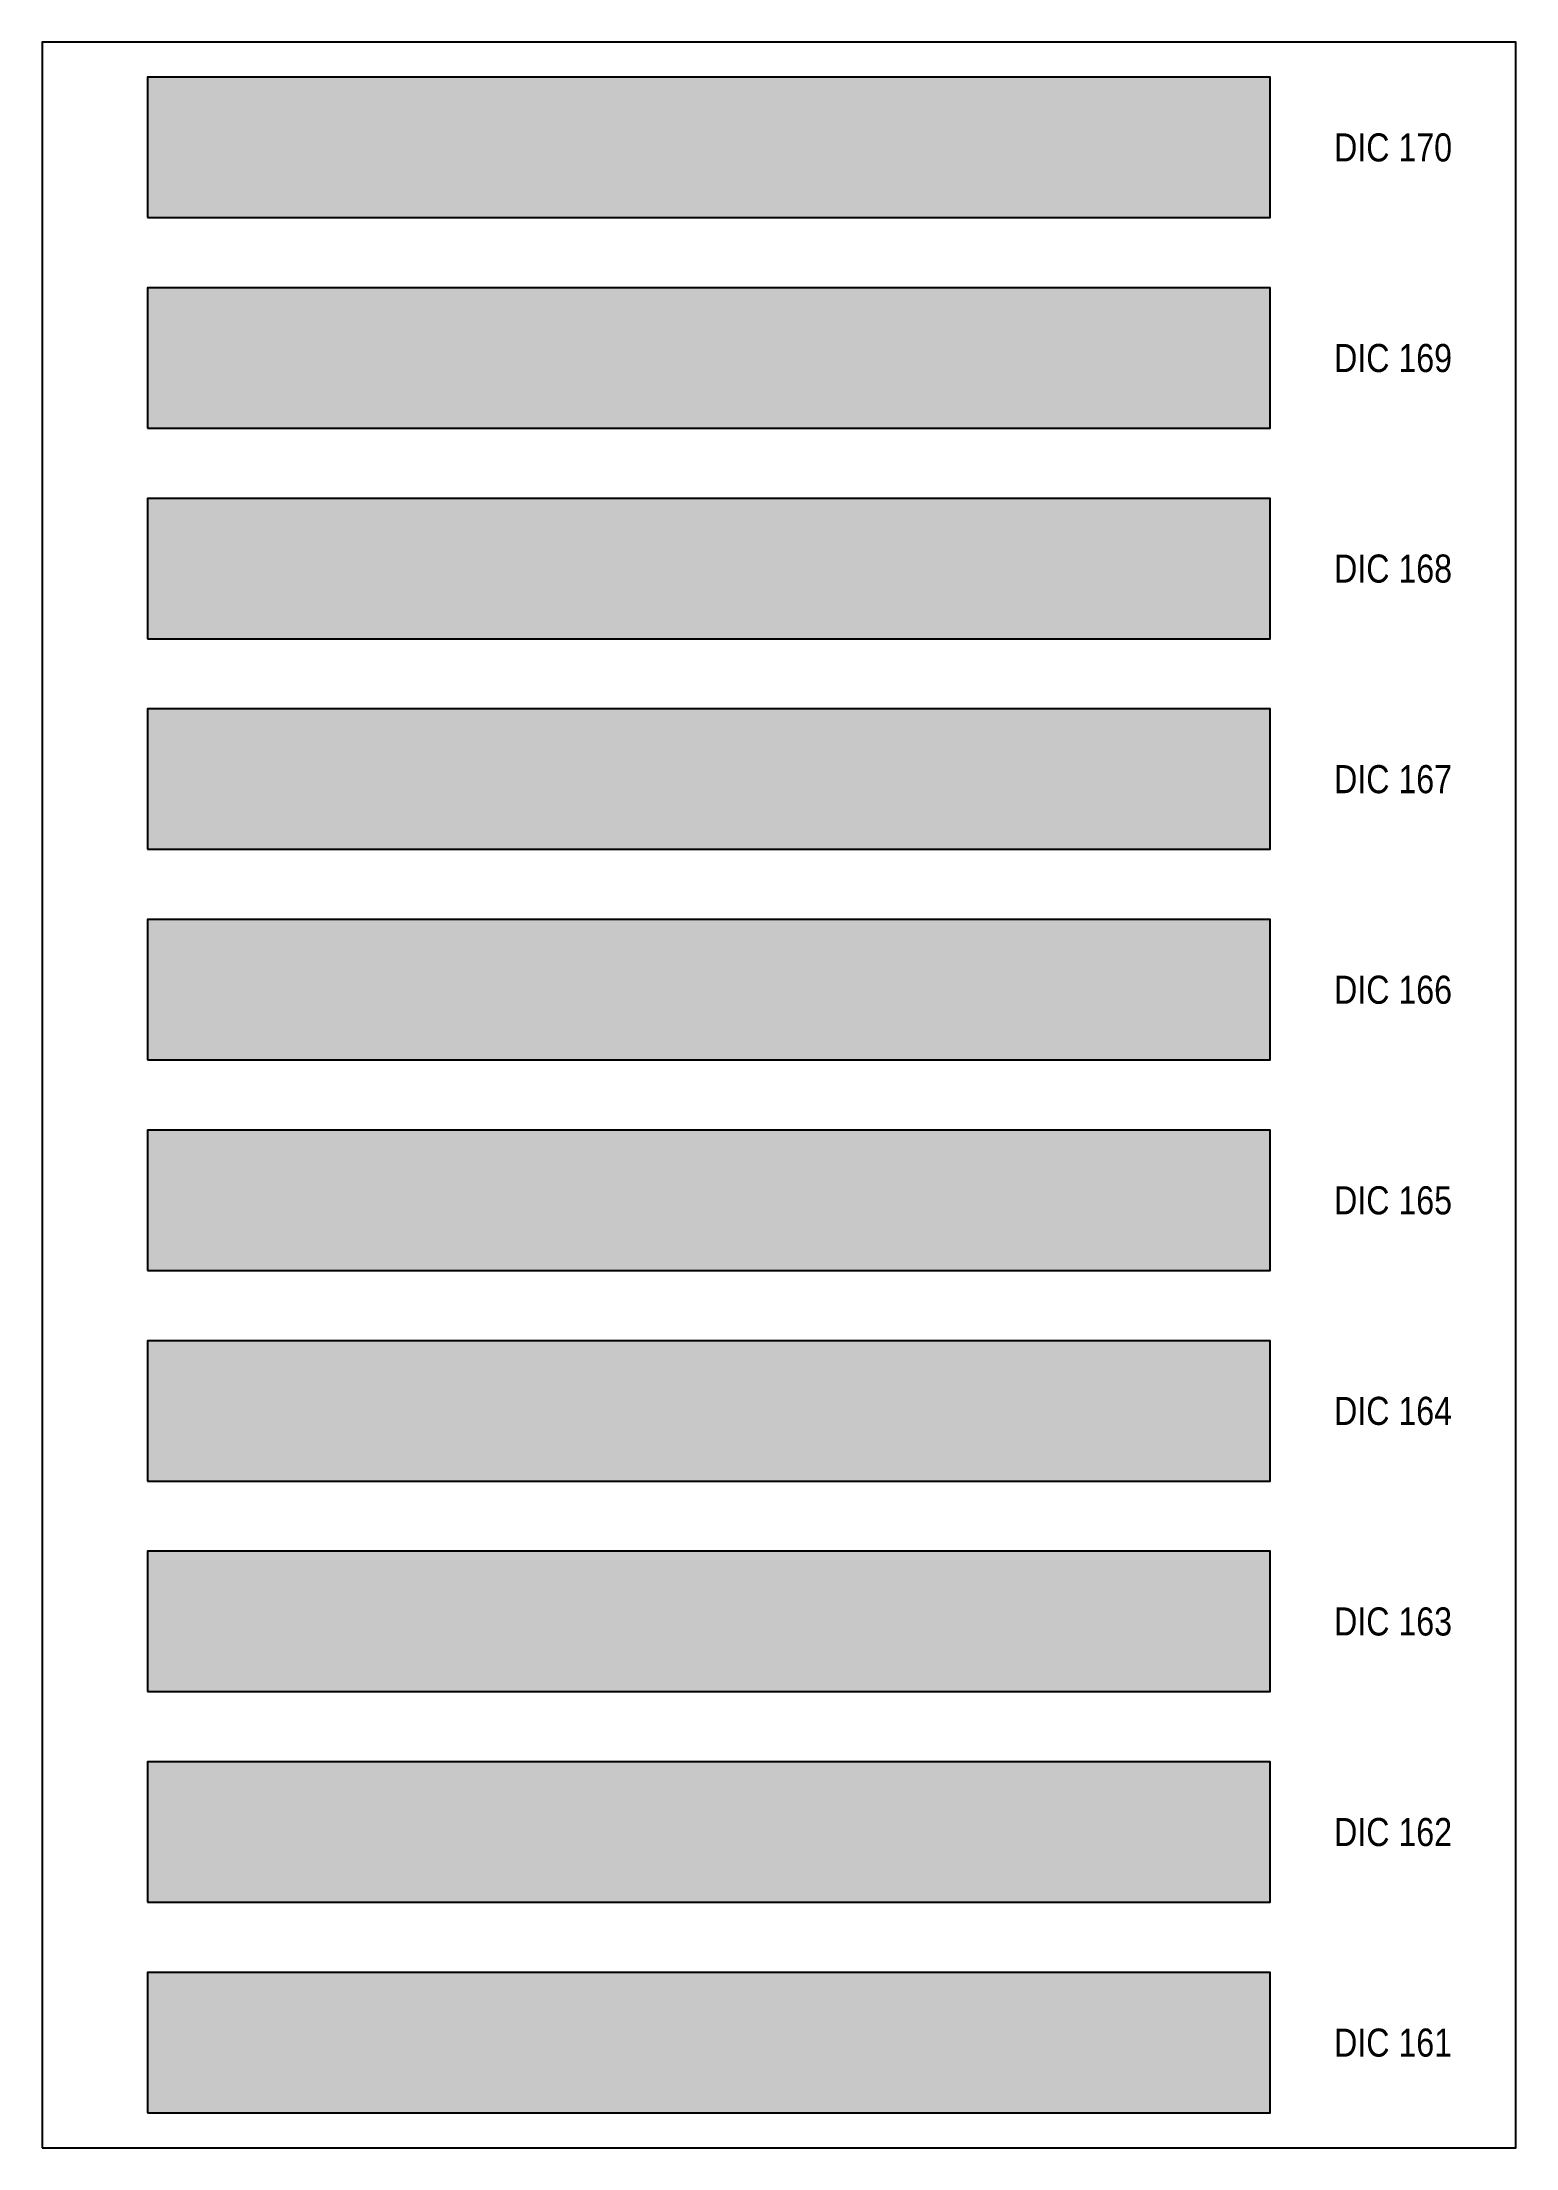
# Model space of a CAD drawing. Header units: millimetres. Extents: x -813692 to 807431, y 0 to 1813163.
# Drawn here: x 0 to 210, y 4800 to 5100 of the extents above; entities that cross this region are included whole.
import ezdxf
from ezdxf.enums import TextEntityAlignment as Align

# ---------------------------------------------------------------- set-up
doc = ezdxf.new("R2010")
doc.units = ezdxf.units.MM
doc.styles.get("Standard").update_dxf_attribs({"font": 'ARIALN.TTF'})

msp = doc.modelspace()

# ---------------------------------------------------------------- texts
at = {"layer": 'Defpoints', "color": 7, "ltscale": 100}
for s, p in [('DIC 170', (192.5, 5085)), ('DIC 170', (192.5, 5085)), ('DIC 169', (192.5, 5055)), ('DIC 169', (192.5, 5055)), ('DIC 168', (192.5, 5025)), ('DIC 168', (192.5, 5025)), ('DIC 167', (192.5, 4995)), ('DIC 167', (192.5, 4995)), ('DIC 166', (192.5, 4965)), ('DIC 166', (192.5, 4965)), ('DIC 165', (192.5, 4935)), ('DIC 165', (192.5, 4935)), ('DIC 164', (192.5, 4905)), ('DIC 164', (192.5, 4905)), ('DIC 163', (192.5, 4875)), ('DIC 163', (192.5, 4875)), ('DIC 162', (192.5, 4845)), ('DIC 162', (192.5, 4845)), ('DIC 161', (192.5, 4815)), ('DIC 161', (192.5, 4815))]:
    msp.add_text(s, height=4, dxfattribs=at).set_placement(p, align=Align.MIDDLE)

# ---------------------------------------------------------------- hatches: boundary and pattern name
at = {"layer": 'Defpoints', "ltscale": 100, "true_color": 0xaccd00}
msp.add_hatch(color=62, dxfattribs=at).paths.add_polyline_path([(15, 5075), (175, 5075), (175, 5095), (15, 5095)])
msp.add_hatch(color=62, dxfattribs=at).paths.add_polyline_path([(15, 5075), (175, 5075), (175, 5095), (15, 5095)])
at = {"layer": 'Defpoints', "ltscale": 100, "true_color": 0xcfd400}
msp.add_hatch(color=52, dxfattribs=at).paths.add_polyline_path([(15, 5045), (175, 5045), (175, 5065), (15, 5065)])
msp.add_hatch(color=52, dxfattribs=at).paths.add_polyline_path([(15, 5045), (175, 5045), (175, 5065), (15, 5065)])
at = {"layer": 'Defpoints', "ltscale": 100, "true_color": 0xe2da00}
msp.add_hatch(color=52, dxfattribs=at).paths.add_polyline_path([(15, 5015), (175, 5015), (175, 5035), (15, 5035)])
msp.add_hatch(color=52, dxfattribs=at).paths.add_polyline_path([(15, 5015), (175, 5015), (175, 5035), (15, 5035)])
at = {"layer": 'Defpoints', "ltscale": 100, "true_color": 0xfde100}
msp.add_hatch(color=2, dxfattribs=at).paths.add_polyline_path([(15, 4985), (175, 4985), (175, 5005), (15, 5005)])
msp.add_hatch(color=2, dxfattribs=at).paths.add_polyline_path([(15, 4985), (175, 4985), (175, 5005), (15, 5005)])
at = {"layer": 'Defpoints', "ltscale": 100, "true_color": 0xfeca00}
msp.add_hatch(color=40, dxfattribs=at).paths.add_polyline_path([(15, 4955), (175, 4955), (175, 4975), (15, 4975)])
msp.add_hatch(color=40, dxfattribs=at).paths.add_polyline_path([(15, 4955), (175, 4955), (175, 4975), (15, 4975)])
at = {"layer": 'Defpoints', "ltscale": 100, "true_color": 0xffb700}
msp.add_hatch(color=40, dxfattribs=at).paths.add_polyline_path([(15, 4925), (175, 4925), (175, 4945), (15, 4945)])
msp.add_hatch(color=40, dxfattribs=at).paths.add_polyline_path([(15, 4925), (175, 4925), (175, 4945), (15, 4945)])
at = {"layer": 'Defpoints', "ltscale": 100, "true_color": 0xffa400}
msp.add_hatch(color=40, dxfattribs=at).paths.add_polyline_path([(15, 4895), (175, 4895), (175, 4915), (15, 4915)])
msp.add_hatch(color=40, dxfattribs=at).paths.add_polyline_path([(15, 4895), (175, 4895), (175, 4915), (15, 4915)])
at = {"layer": 'Defpoints', "ltscale": 100, "true_color": 0xff9500}
msp.add_hatch(color=30, dxfattribs=at).paths.add_polyline_path([(15, 4865), (175, 4865), (175, 4885), (15, 4885)])
msp.add_hatch(color=30, dxfattribs=at).paths.add_polyline_path([(15, 4865), (175, 4865), (175, 4885), (15, 4885)])
at = {"layer": 'Defpoints', "ltscale": 100, "true_color": 0xff7f00}
msp.add_hatch(color=30, dxfattribs=at).paths.add_polyline_path([(15, 4835), (175, 4835), (175, 4855), (15, 4855)])
msp.add_hatch(color=30, dxfattribs=at).paths.add_polyline_path([(15, 4835), (175, 4835), (175, 4855), (15, 4855)])
at = {"layer": 'Defpoints', "ltscale": 100, "true_color": 0xff6b00}
msp.add_hatch(color=30, dxfattribs=at).paths.add_polyline_path([(15, 4805), (175, 4805), (175, 4825), (15, 4825)])
msp.add_hatch(color=30, dxfattribs=at).paths.add_polyline_path([(15, 4805), (175, 4805), (175, 4825), (15, 4825)])

# ---------------------------------------------------------------- linework, layer by layer
at = {"layer": 'Defpoints', "color": 7, "ltscale": 100}
msp.add_lwpolyline([(0, 4800), (210, 4800), (210, 5100), (0, 5100)], close=True, dxfattribs=at)
msp.add_lwpolyline([(0, 4800), (210, 4800), (210, 5100), (0, 5100)], close=True, dxfattribs=at)
at = {"layer": 'Defpoints', "color": 62, "ltscale": 100, "true_color": 0xaccd00}
msp.add_lwpolyline([(15, 5075), (175, 5075), (175, 5095), (15, 5095)], close=True, dxfattribs=at)
msp.add_lwpolyline([(15, 5075), (175, 5075), (175, 5095), (15, 5095)], close=True, dxfattribs=at)
at = {"layer": 'Defpoints', "color": 52, "ltscale": 100, "true_color": 0xcfd400}
msp.add_lwpolyline([(15, 5045), (175, 5045), (175, 5065), (15, 5065)], close=True, dxfattribs=at)
msp.add_lwpolyline([(15, 5045), (175, 5045), (175, 5065), (15, 5065)], close=True, dxfattribs=at)
at = {"layer": 'Defpoints', "color": 52, "ltscale": 100, "true_color": 0xe2da00}
msp.add_lwpolyline([(15, 5015), (175, 5015), (175, 5035), (15, 5035)], close=True, dxfattribs=at)
msp.add_lwpolyline([(15, 5015), (175, 5015), (175, 5035), (15, 5035)], close=True, dxfattribs=at)
at = {"layer": 'Defpoints', "color": 2, "ltscale": 100, "true_color": 0xfde100}
msp.add_lwpolyline([(15, 4985), (175, 4985), (175, 5005), (15, 5005)], close=True, dxfattribs=at)
msp.add_lwpolyline([(15, 4985), (175, 4985), (175, 5005), (15, 5005)], close=True, dxfattribs=at)
at = {"layer": 'Defpoints', "color": 40, "ltscale": 100, "true_color": 0xfeca00}
msp.add_lwpolyline([(15, 4955), (175, 4955), (175, 4975), (15, 4975)], close=True, dxfattribs=at)
msp.add_lwpolyline([(15, 4955), (175, 4955), (175, 4975), (15, 4975)], close=True, dxfattribs=at)
at = {"layer": 'Defpoints', "color": 40, "ltscale": 100, "true_color": 0xffb700}
msp.add_lwpolyline([(15, 4925), (175, 4925), (175, 4945), (15, 4945)], close=True, dxfattribs=at)
msp.add_lwpolyline([(15, 4925), (175, 4925), (175, 4945), (15, 4945)], close=True, dxfattribs=at)
at = {"layer": 'Defpoints', "color": 40, "ltscale": 100, "true_color": 0xffa400}
msp.add_lwpolyline([(15, 4895), (175, 4895), (175, 4915), (15, 4915)], close=True, dxfattribs=at)
msp.add_lwpolyline([(15, 4895), (175, 4895), (175, 4915), (15, 4915)], close=True, dxfattribs=at)
at = {"layer": 'Defpoints', "color": 30, "ltscale": 100, "true_color": 0xff9500}
msp.add_lwpolyline([(15, 4865), (175, 4865), (175, 4885), (15, 4885)], close=True, dxfattribs=at)
msp.add_lwpolyline([(15, 4865), (175, 4865), (175, 4885), (15, 4885)], close=True, dxfattribs=at)
at = {"layer": 'Defpoints', "color": 30, "ltscale": 100, "true_color": 0xff7f00}
msp.add_lwpolyline([(15, 4835), (175, 4835), (175, 4855), (15, 4855)], close=True, dxfattribs=at)
msp.add_lwpolyline([(15, 4835), (175, 4835), (175, 4855), (15, 4855)], close=True, dxfattribs=at)
at = {"layer": 'Defpoints', "color": 30, "ltscale": 100, "true_color": 0xff6b00}
msp.add_lwpolyline([(15, 4805), (175, 4805), (175, 4825), (15, 4825)], close=True, dxfattribs=at)
msp.add_lwpolyline([(15, 4805), (175, 4805), (175, 4825), (15, 4825)], close=True, dxfattribs=at)

msp.set_redraw_order([(e.dxf.handle, doc.entitydb.next_handle()) for e in msp.query("TEXT MTEXT ATTDEF DIMENSION ARC_DIMENSION")])  # texts and dimensions are drawn at this point

doc.saveas('drawing.dxf')
